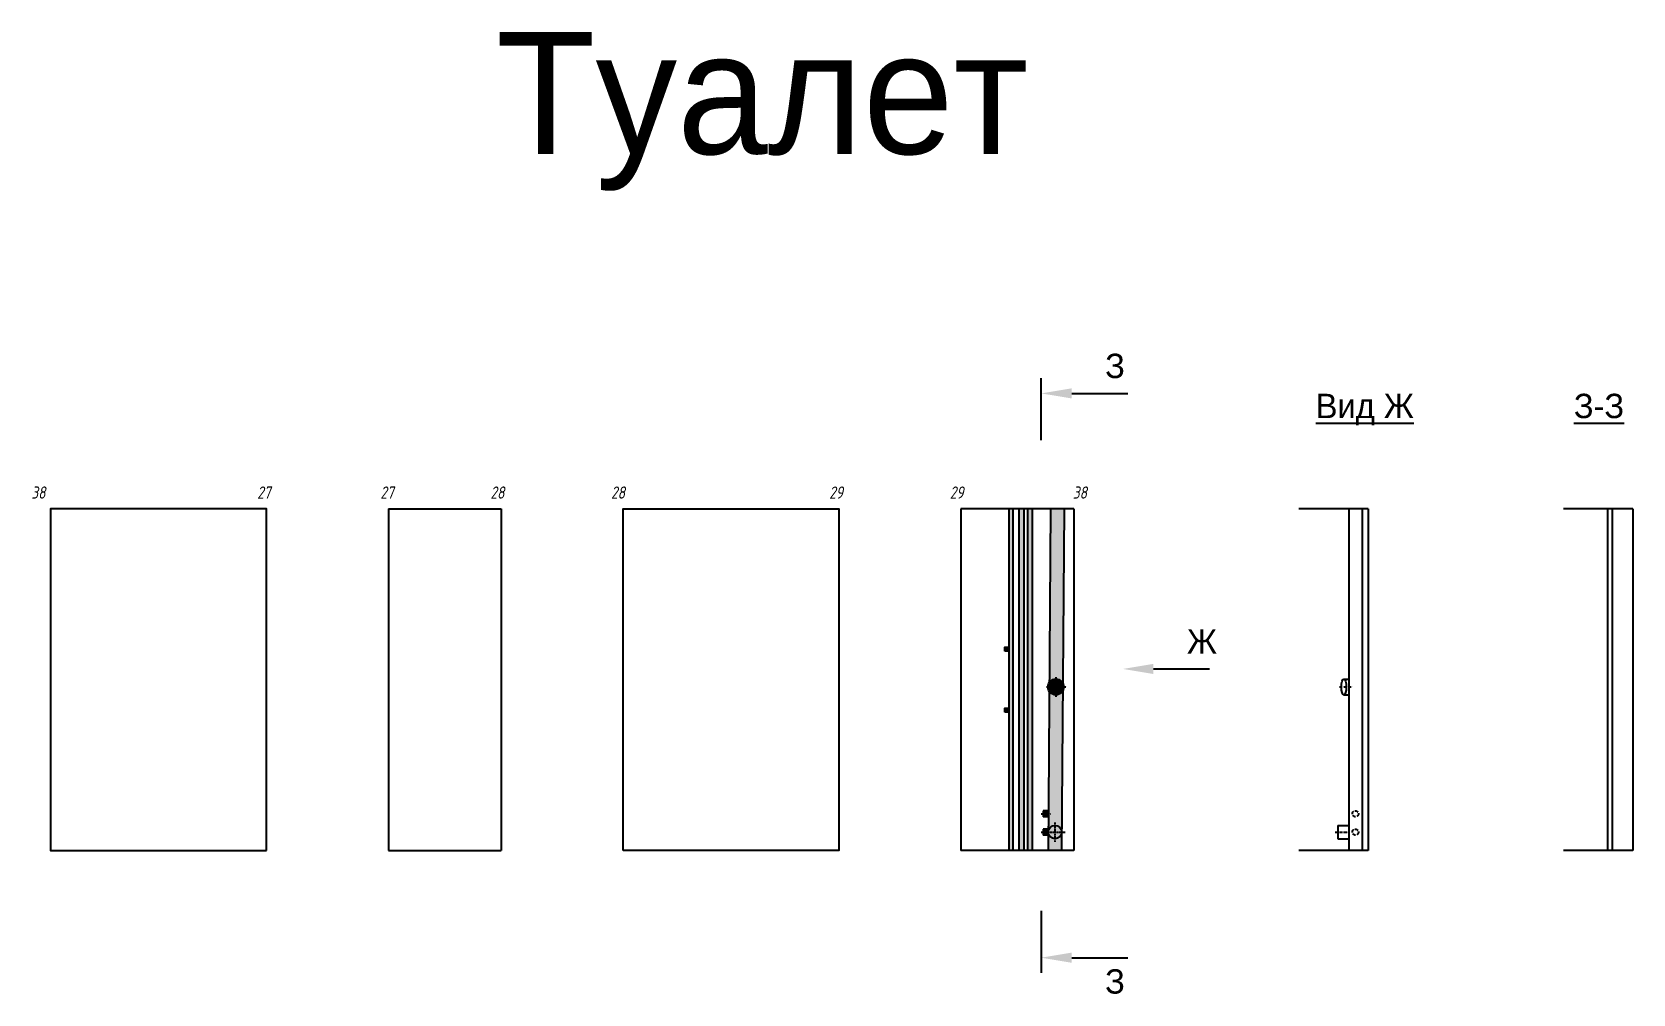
# Model space of a CAD drawing. Header units: millimetres. Extents: x -40374 to 56557, y -58468 to -14063.
# Drawn here: x 43429 to 56557, y -58468 to -50582 of the extents above; entities that cross this region are included whole.
import ezdxf
from ezdxf.enums import TextEntityAlignment as Align

# ---------------------------------------------------------------- set-up
doc = ezdxf.new("R2010")
doc.units = ezdxf.units.MM
doc.linetypes.add('ACAD_ISO10W100', pattern=[18.5, 12, -3, 0.5, -3])
doc.linetypes.add('DASHED', pattern=[19.05, 12.7, -6.35])
doc.layers.add('01 Черновое', color=7, linetype='Continuous')
doc.layers.add('02 ЭОМ и СС', color=7, linetype='Continuous')
doc.layers.add('100 noprint', color=1, linetype='Continuous', plot=False)
doc.styles.get("Standard").update_dxf_attribs({"font": 'Ubuntu-R.ttf'})
doc.styles.add('ГОСТ-ISOCPEUR', font='isocpeui.ttf', dxfattribs={"width": 0.8})

msp = doc.modelspace()

# ---------------------------------------------------------------- texts
at = {"linetype": 'Continuous'}
for s, p in [('З', (52228.5, -53419)), ('Ж', (52899, -55678)), ('З', (52228.5, -58465.3))]:
    msp.add_text(s, height=200, dxfattribs=at).set_placement(p)
at = {"char_height": 200, "width": 2318.604, "attachment_point": 1}
for s, insert in [('{\\LВид Ж}', (53955.3, -53547.4)), ('{\\LЗ-З}', (56071.8, -53547.4))]:
    msp.add_mtext(s, dxfattribs=dict(at, insert=insert))
at = {"layer": '02 ЭОМ и СС', "linetype": 'Continuous'}
for s, p in [('З', (52228.5, -53419)), ('Ж', (52899, -55678)), ('З', (52228.5, -58465.3))]:
    msp.add_text(s, height=200, dxfattribs=at).set_placement(p)
at = {"layer": '02 ЭОМ и СС', "char_height": 200, "width": 2318.604, "attachment_point": 1}
for s, insert in [('{\\LВид Ж}', (53955.3, -53547.4)), ('{\\LЗ-З}', (56071.8, -53547.4))]:
    msp.add_mtext(s, dxfattribs=dict(at, insert=insert))
at = {"layer": '100 noprint', "style": 'ГОСТ-ISOCPEUR', "width": 0.8}
for s, p in [('38', (43481.6, -54357.2)), ('27', (45330.8, -54357.2)), ('27', (46340.8, -54357.2)), ('28', (47245.5, -54357.2)), ('28', (48234.4, -54357.2)), ('29', (50022.9, -54357.2)), ('29', (51011.8, -54357.2)), ('38', (52021.7, -54357.2))]:
    msp.add_text(s, height=100, dxfattribs=at).set_placement(p, align=Align.MIDDLE)
at = {"layer": '100 noprint', "insert": (47233, -50581.8), "char_height": 1000, "width": 2318.604, "attachment_point": 1}
msp.add_mtext('{Туалет}', dxfattribs=at)

# ---------------------------------------------------------------- hatches: boundary and pattern name
at = {"layer": '01 Черновое'}
for color, points in [(252, [(51471.1, -57290.9), (51471.1, -54490.9), (51439.1, -54490.9), (51439.1, -57290.9)]), (252, [(51561.1, -57290.9), (51561.1, -54490.9), (51521.1, -54490.9), (51521.1, -57290.9)]), (252, [(51631.1, -57290.9), (51631.1, -54490.9), (51591.1, -54490.9), (51591.1, -57290.9)]), (251, [(51407.1, -55656.9), (51407.1, -55624.9), (51439.1, -55624.9), (51439.1, -55656.9)]), (252, [(51770.4, -55988.1), (51771, -55912.9, 0.1572967), (51758.7, -55950.9, 0.153639)]), (252, [(51880.9, -55920, 0.5536713), (51771, -55912.9), (51770.4, -55988.1, 0.5536713), (51880.5, -55982.6)]), (252, [(51888.7, -55950.9, 0.1243575), (51880.9, -55920), (51880.5, -55982.6, 0.1279858)]), (251, [(51407.1, -56156.9), (51407.1, -56124.9), (51439.1, -56124.9), (51439.1, -56156.9)]), (252, [(51763.1, -57015.9), (51763.4, -56965.9), (51721, -56965.9), (51721, -57015.9)]), (252, [(51762.2, -57140.1), (51762.4, -57115.9), (51721, -57115.9), (51721, -57165.9), (51762, -57165.9), (51762.2, -57140.9, -0.0035714)])]:
    msp.add_hatch(color=color, dxfattribs=at).paths.add_polyline_path(points)
h = msp.add_hatch(color=252, dxfattribs=at)
h.paths.add_polyline_path([(51872.2, -57140.9), (51891.1, -54490.9), (51781.1, -54490.9), (51762.2, -57140.1, -0.9928827)])
h.paths.add_polyline_path([(51872.2, -57140.9, 0.9928827), (51762.2, -57140.1), (51762.2, -57140.9, 0.9928827), (51872.2, -57141.7)])
h.paths.add_polyline_path([(51871.1, -57290.9), (51872.2, -57141.7, -0.9928827), (51762.2, -57140.9), (51761.1, -57290.9)])

# ---------------------------------------------------------------- linework, layer by layer
for p, q in [((51954.2, -53544.4), (52414.6, -53544.4)), ((52624.6, -55803.4), (53085, -55803.4)), ((51954.2, -58170.7), (52414.6, -58170.7))]:
    msp.add_line(p, q)
for points in [[(51954.2, -53586), (51704.2, -53544.4), (51954.2, -53502.7)], [(52624.6, -55845.1), (52374.6, -55803.4), (52624.6, -55761.7)], [(51954.2, -58129.1), (51704.2, -58170.7), (51954.2, -58212.4)]]:
    msp.add_solid(points)
for p, q in [((51704.2, -53928.2), (51704.2, -53420.4)), ((46351.1, -54490.9), (47276.1, -54490.9)), ((46351.1, -54490.9), (46351.1, -57290.9)), ((47276.1, -54490.9), (47276.1, -57290.9)), ((51971.1, -54490.9), (51046.1, -54490.9)), ((51046.1, -54490.9), (51046.1, -57290.9)), ((51439.1, -54490.9), (51439.1, -57290.9)), ((51471.1, -54490.9), (51471.1, -57290.9)), ((51521.1, -54490.9), (51521.1, -57290.9)), ((51561.1, -54490.9), (51561.1, -57290.9)), ((51591.1, -54490.9), (51591.1, -57290.9)), ((51631.1, -54490.9), (51631.1, -57290.9)), ((51781.1, -54490.9), (51761.1, -57290.9)), ((51891.1, -54490.9), (51871.1, -57290.9)), ((51971.1, -54490.9), (51971.1, -57290.9)), ((54385.4, -54490.9), (53817, -54490.9)), ((54225.4, -54490.9), (54225.4, -57290.9)), ((54335.4, -54490.9), (54335.4, -57290.9)), ((54385.4, -54490.9), (54385.4, -57290.9)), ((56556.6, -54490.9), (55988.2, -54490.9)), ((56346.6, -54490.9), (56346.6, -57290.9)), ((56386.6, -54490.9), (56386.6, -57290.9)), ((56556.6, -54490.9), (56556.6, -57290.9)), ((54185.4, -55885.9), (54225.4, -55885.9)), ((54185.4, -56015.9), (54225.4, -56015.9)), ((51763.4, -56965.9), (51721, -56965.9)), ((51721, -56965.9), (51721, -57015.9)), ((51763.1, -57015.9), (51721, -57015.9)), ((54135.4, -57085.9), (54225.4, -57085.9)), ((54135.4, -57085.9), (54135.4, -57195.9)), ((51762.4, -57115.9), (51721, -57115.9)), ((51721, -57115.9), (51721, -57165.9)), ((51762, -57165.9), (51721, -57165.9)), ((54135.4, -57195.9), (54225.4, -57195.9)), ((46351.1, -57290.9), (47276.1, -57290.9)), ((51971.1, -57290.9), (51046.1, -57290.9)), ((54385.4, -57290.9), (53817, -57290.9)), ((56556.6, -57290.9), (55988.2, -57290.9)), ((51704.2, -57786.8), (51704.2, -58294.7))]:
    msp.add_line(p, q, dxfattribs=at)
at = {"layer": '01 Черновое', "linetype": 'ACAD_ISO10W100'}
for p, q in [((51823.7, -55871.4), (51823.7, -56031.8)), ((51746.7, -55950.9), (51910.4, -55950.9)), ((51704, -56990.9), (51781.2, -56990.9)), ((51817.2, -57061.4), (51817.2, -57221.8)), ((51704, -57140.9), (51903.9, -57140.9))]:
    msp.add_line(p, q, dxfattribs=at)
at = {"layer": '01 Черновое', "linetype": 'ACAD_ISO10W100', "ltscale": 2}
for p, q in [((54149, -55950.9), (54258, -55950.9)), ((54114.2, -57140.9), (54236.2, -57140.9))]:
    msp.add_line(p, q, dxfattribs=at)
at = {"layer": '01 Черновое', "flags": 128}
for points in [[(45351.1, -57290.9), (45351.1, -54490.9), (43581.1, -54490.9), (43581.1, -57290.9)], [(48276.1, -57290.9), (48276.1, -54490.9), (50046.1, -54490.9), (50046.1, -57290.9)], [(51407.1, -55656.9), (51407.1, -55624.9), (51439.1, -55624.9), (51439.1, -55656.9)], [(51407.1, -56156.9), (51407.1, -56124.9), (51439.1, -56124.9), (51439.1, -56156.9)]]:
    msp.add_lwpolyline(points, close=True, dxfattribs=at)
at = {"layer": '01 Черновое'}
for centre, radius in [((51823.7, -55950.9), 65), ((51817.2, -57140.9), 55)]:
    msp.add_circle(centre, radius, dxfattribs=at)
at = {"layer": '01 Черновое', "linetype": 'DASHED', "ltscale": 2}
for centre in [(54280.4, -56990.9), (54280.4, -57140.9)]:
    msp.add_circle(centre, 25, dxfattribs=at)
at = {"layer": '01 Черновое'}
msp.add_ellipse((54185.4, -55950.9), major_axis=(0, 65), ratio=0.3076923, dxfattribs=at)
at = {"layer": '02 ЭОМ и СС'}
for p, q in [((51954.2, -53544.4), (52414.6, -53544.4)), ((52624.6, -55803.4), (53085, -55803.4)), ((51954.2, -58170.7), (52414.6, -58170.7))]:
    msp.add_line(p, q, dxfattribs=at)
for points in [[(51954.2, -53586), (51704.2, -53544.4), (51954.2, -53502.7)], [(52624.6, -55845.1), (52374.6, -55803.4), (52624.6, -55761.7)], [(51954.2, -58129.1), (51704.2, -58170.7), (51954.2, -58212.4)]]:
    msp.add_solid(points, dxfattribs=at)

msp.set_redraw_order([(e.dxf.handle, doc.entitydb.next_handle()) for e in msp.query("TEXT MTEXT ATTDEF DIMENSION ARC_DIMENSION")])  # texts and dimensions are drawn at this point

doc.saveas('drawing.dxf')
